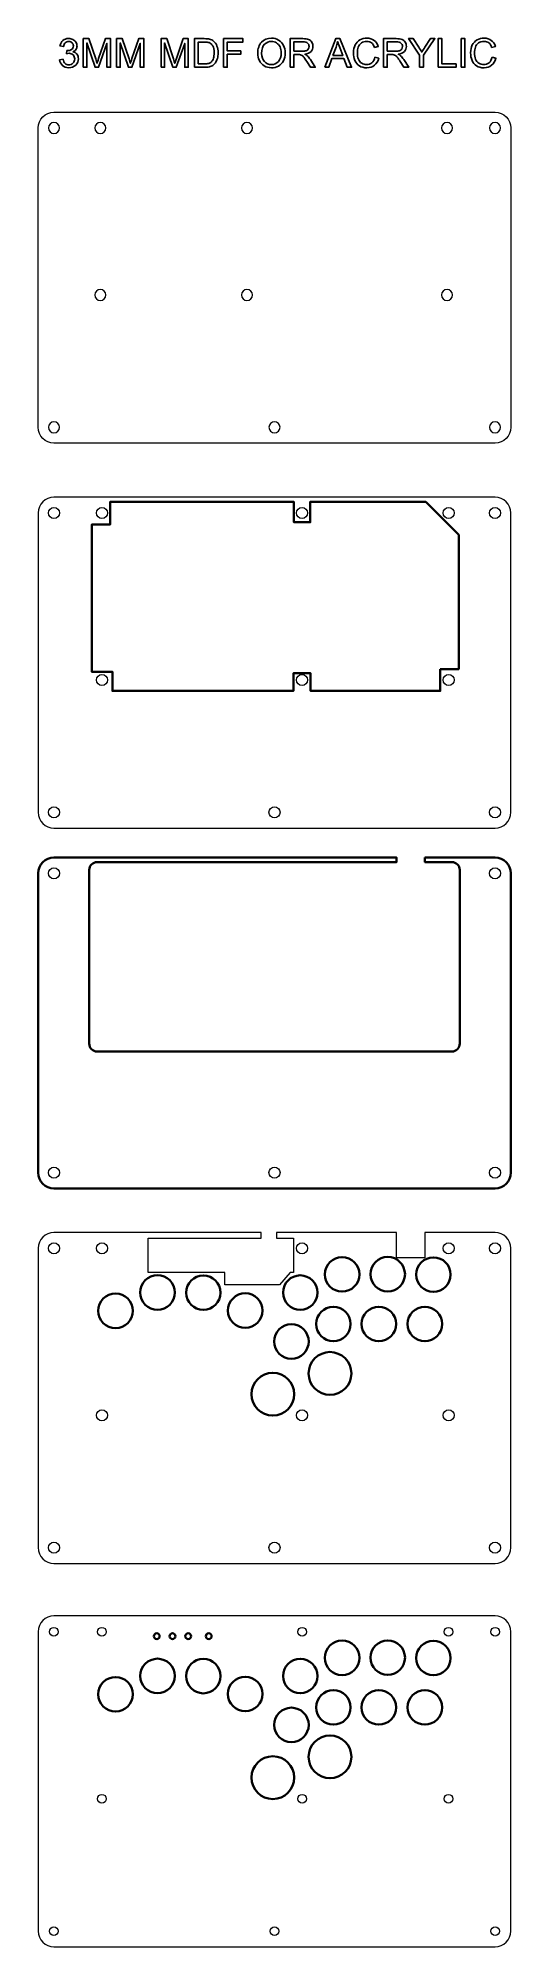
# Model space of a CAD drawing. Header units: millimetres. Extents: x 241 to 541, y -1009 to 202.
import ezdxf

# ---------------------------------------------------------------- set-up
doc = ezdxf.new("R2010")
doc.units = ezdxf.units.MM
doc.header["$MEASUREMENT"] = 0
doc.layers.add('Layer 1', color=7, linetype='Continuous')

msp = doc.modelspace()

# ---------------------------------------------------------------- linework, layer by layer
at = {"layer": 'Layer 1', "color": 250}
for points, knots in [([(254.5215, 188.6838), (254.5215, 188.6838), (256.7567, 188.9886), (256.7567, 188.9886), (257.0149, 187.7186), (257.4467, 186.8042), (258.0606, 186.2454), (258.6744, 185.6866), (259.4279, 185.4072), (260.3212, 185.4072), (261.3795, 185.4072), (262.2727, 185.7713), (262.9924, 186.4994), (263.7121, 187.2275), (264.0719, 188.1292), (264.0719, 189.2045), (264.0719, 190.229), (263.7375, 191.0756), (263.0644, 191.7445), (262.3955, 192.4091), (261.5446, 192.7436), (260.5074, 192.7436), (260.0841, 192.7436), (259.5592, 192.6589), (258.9284, 192.4938), (258.9284, 192.4938), (259.1782, 194.4496), (259.1782, 194.4496), (259.3263, 194.4327), (259.4491, 194.4242), (259.538, 194.4242), (260.4947, 194.4242), (261.3499, 194.674), (262.1161, 195.1693), (262.8781, 195.6646), (263.2591, 196.4266), (263.2591, 197.4553), (263.2591, 198.2723), (262.9797, 198.9496), (262.4251, 199.4873), (261.8706, 200.0249), (261.1551, 200.2916), (260.2788, 200.2916), (259.4068, 200.2916), (258.6829, 200.0164), (258.1029, 199.4661), (257.5229, 198.9158), (257.1504, 198.0903), (256.9853, 196.9896), (256.9853, 196.9896), (254.7501, 197.396), (254.7501, 197.396), (255.0253, 198.8946), (255.6433, 200.0588), (256.6128, 200.8843), (257.578, 201.7098), (258.7845, 202.1204), (260.2238, 202.1204), (261.2144, 202.1204), (262.1288, 201.9087), (262.9628, 201.4812), (263.801, 201.0578), (264.4402, 200.4779), (264.8805, 199.7455), (265.325, 199.0089), (265.5451, 198.23), (265.5451, 197.4045), (265.5451, 196.6213), (265.3334, 195.9101), (264.9143, 195.2666), (264.491, 194.6232), (263.8645, 194.1109), (263.039, 193.7299), (264.1142, 193.4844), (264.9482, 192.9679), (265.5451, 192.1848), (266.1378, 191.4058), (266.4341, 190.4237), (266.4341, 189.2511), (266.4341, 187.6636), (265.8541, 186.3131), (264.6984, 185.2082), (263.5385, 184.1033), (262.0738, 183.553), (260.3042, 183.553), (258.7083, 183.553), (257.3832, 184.0314), (256.3291, 184.9839), (255.2708, 185.9364), (254.6697, 187.1683), (254.5215, 188.6838)], [0, 0, 0, 0, 0.033333333, 0.033333333, 0.033333333, 0.066666667, 0.066666667, 0.066666667, 0.1, 0.1, 0.1, 0.133333333, 0.133333333, 0.133333333, 0.166666667, 0.166666667, 0.166666667, 0.2, 0.2, 0.2, 0.233333333, 0.233333333, 0.233333333, 0.266666667, 0.266666667, 0.266666667, 0.3, 0.3, 0.3, 0.333333333, 0.333333333, 0.333333333, 0.366666667, 0.366666667, 0.366666667, 0.4, 0.4, 0.4, 0.433333333, 0.433333333, 0.433333333, 0.466666667, 0.466666667, 0.466666667, 0.5, 0.5, 0.5, 0.533333333, 0.533333333, 0.533333333, 0.566666667, 0.566666667, 0.566666667, 0.6, 0.6, 0.6, 0.633333333, 0.633333333, 0.633333333, 0.666666667, 0.666666667, 0.666666667, 0.7, 0.7, 0.7, 0.733333333, 0.733333333, 0.733333333, 0.766666667, 0.766666667, 0.766666667, 0.8, 0.8, 0.8, 0.833333333, 0.833333333, 0.833333333, 0.866666667, 0.866666667, 0.866666667, 0.9, 0.9, 0.9, 0.933333333, 0.933333333, 0.933333333, 0.966666667, 0.966666667, 0.966666667, 1, 1, 1, 1]), ([(269.4863, 183.8578), (269.4863, 183.8578), (269.4863, 202.0442), (269.4863, 202.0442), (269.4863, 202.0442), (273.0931, 202.0442), (273.0931, 202.0442), (273.0931, 202.0442), (277.3942, 189.1706), (277.3942, 189.1706), (277.7921, 187.9726), (278.08, 187.0751), (278.262, 186.4782), (278.4694, 187.1386), (278.7954, 188.1123), (279.2357, 189.395), (279.2357, 189.395), (283.6129, 202.0442), (283.6129, 202.0442), (283.6129, 202.0442), (286.8345, 202.0442), (286.8345, 202.0442), (286.8345, 202.0442), (286.8345, 183.8578), (286.8345, 183.8578), (286.8345, 183.8578), (284.5231, 183.8578), (284.5231, 183.8578), (284.5231, 183.8578), (284.5231, 199.0724), (284.5231, 199.0724), (284.5231, 199.0724), (279.2145, 183.8578), (279.2145, 183.8578), (279.2145, 183.8578), (277.047, 183.8578), (277.047, 183.8578), (277.047, 183.8578), (271.7977, 199.3518), (271.7977, 199.3518), (271.7977, 199.3518), (271.7977, 183.8578), (271.7977, 183.8578), (271.7977, 183.8578), (269.4863, 183.8578), (269.4863, 183.8578)], [0, 0, 0, 0, 0.066666667, 0.066666667, 0.066666667, 0.133333333, 0.133333333, 0.133333333, 0.2, 0.2, 0.2, 0.266666667, 0.266666667, 0.266666667, 0.333333333, 0.333333333, 0.333333333, 0.4, 0.4, 0.4, 0.466666667, 0.466666667, 0.466666667, 0.533333333, 0.533333333, 0.533333333, 0.6, 0.6, 0.6, 0.666666667, 0.666666667, 0.666666667, 0.733333333, 0.733333333, 0.733333333, 0.8, 0.8, 0.8, 0.866666667, 0.866666667, 0.866666667, 0.933333333, 0.933333333, 0.933333333, 1, 1, 1, 1]), ([(290.6445, 183.8578), (290.6445, 183.8578), (290.6445, 202.0442), (290.6445, 202.0442), (290.6445, 202.0442), (294.2513, 202.0442), (294.2513, 202.0442), (294.2513, 202.0442), (298.5524, 189.1706), (298.5524, 189.1706), (298.9503, 187.9726), (299.2382, 187.0751), (299.4202, 186.4782), (299.6276, 187.1386), (299.9536, 188.1123), (300.3939, 189.395), (300.3939, 189.395), (304.7711, 202.0442), (304.7711, 202.0442), (304.7711, 202.0442), (307.9927, 202.0442), (307.9927, 202.0442), (307.9927, 202.0442), (307.9927, 183.8578), (307.9927, 183.8578), (307.9927, 183.8578), (305.6813, 183.8578), (305.6813, 183.8578), (305.6813, 183.8578), (305.6813, 199.0724), (305.6813, 199.0724), (305.6813, 199.0724), (300.3727, 183.8578), (300.3727, 183.8578), (300.3727, 183.8578), (298.2052, 183.8578), (298.2052, 183.8578), (298.2052, 183.8578), (292.9559, 199.3518), (292.9559, 199.3518), (292.9559, 199.3518), (292.9559, 183.8578), (292.9559, 183.8578), (292.9559, 183.8578), (290.6445, 183.8578), (290.6445, 183.8578)], [0, 0, 0, 0, 0.066666667, 0.066666667, 0.066666667, 0.133333333, 0.133333333, 0.133333333, 0.2, 0.2, 0.2, 0.266666667, 0.266666667, 0.266666667, 0.333333333, 0.333333333, 0.333333333, 0.4, 0.4, 0.4, 0.466666667, 0.466666667, 0.466666667, 0.533333333, 0.533333333, 0.533333333, 0.6, 0.6, 0.6, 0.666666667, 0.666666667, 0.666666667, 0.733333333, 0.733333333, 0.733333333, 0.8, 0.8, 0.8, 0.866666667, 0.866666667, 0.866666667, 0.933333333, 0.933333333, 0.933333333, 1, 1, 1, 1]), ([(318.8597, 183.8578), (318.8597, 183.8578), (318.8597, 202.0442), (318.8597, 202.0442), (318.8597, 202.0442), (322.4665, 202.0442), (322.4665, 202.0442), (322.4665, 202.0442), (326.7676, 189.1706), (326.7676, 189.1706), (327.1655, 187.9726), (327.4534, 187.0751), (327.6354, 186.4782), (327.8428, 187.1386), (328.1688, 188.1123), (328.6091, 189.395), (328.6091, 189.395), (332.9863, 202.0442), (332.9863, 202.0442), (332.9863, 202.0442), (336.2079, 202.0442), (336.2079, 202.0442), (336.2079, 202.0442), (336.2079, 183.8578), (336.2079, 183.8578), (336.2079, 183.8578), (333.8965, 183.8578), (333.8965, 183.8578), (333.8965, 183.8578), (333.8965, 199.0724), (333.8965, 199.0724), (333.8965, 199.0724), (328.5879, 183.8578), (328.5879, 183.8578), (328.5879, 183.8578), (326.4204, 183.8578), (326.4204, 183.8578), (326.4204, 183.8578), (321.1711, 199.3518), (321.1711, 199.3518), (321.1711, 199.3518), (321.1711, 183.8578), (321.1711, 183.8578), (321.1711, 183.8578), (318.8597, 183.8578), (318.8597, 183.8578)], [0, 0, 0, 0, 0.066666667, 0.066666667, 0.066666667, 0.133333333, 0.133333333, 0.133333333, 0.2, 0.2, 0.2, 0.266666667, 0.266666667, 0.266666667, 0.333333333, 0.333333333, 0.333333333, 0.4, 0.4, 0.4, 0.466666667, 0.466666667, 0.466666667, 0.533333333, 0.533333333, 0.533333333, 0.6, 0.6, 0.6, 0.666666667, 0.666666667, 0.666666667, 0.733333333, 0.733333333, 0.733333333, 0.8, 0.8, 0.8, 0.866666667, 0.866666667, 0.866666667, 0.933333333, 0.933333333, 0.933333333, 1, 1, 1, 1]), ([(340.0687, 183.8578), (340.0687, 183.8578), (340.0687, 202.0442), (340.0687, 202.0442), (340.0687, 202.0442), (346.334, 202.0442), (346.334, 202.0442), (347.748, 202.0442), (348.8275, 201.9595), (349.5725, 201.786), (350.6139, 201.5447), (351.5029, 201.1086), (352.2395, 200.4821), (353.2005, 199.6693), (353.9159, 198.6364), (354.3901, 197.3748), (354.8684, 196.1133), (355.1055, 194.6697), (355.1055, 193.0484), (355.1055, 191.6683), (354.9446, 190.4449), (354.6229, 189.3781), (354.3012, 188.3113), (353.8863, 187.4265), (353.3825, 186.728), (352.8745, 186.0295), (352.3242, 185.4792), (351.7231, 185.0812), (351.1262, 184.6791), (350.4023, 184.3743), (349.5556, 184.1668), (348.7047, 183.9594), (347.731, 183.8578), (346.6304, 183.8578), (346.6304, 183.8578), (340.0687, 183.8578), (340.0687, 183.8578)], [0, 0, 0, 0, 0.083333333, 0.083333333, 0.083333333, 0.166666667, 0.166666667, 0.166666667, 0.25, 0.25, 0.25, 0.333333333, 0.333333333, 0.333333333, 0.416666667, 0.416666667, 0.416666667, 0.5, 0.5, 0.5, 0.583333333, 0.583333333, 0.583333333, 0.666666667, 0.666666667, 0.666666667, 0.75, 0.75, 0.75, 0.833333333, 0.833333333, 0.833333333, 0.916666667, 0.916666667, 0.916666667, 1, 1, 1, 1]), ([(342.4817, 185.9914), (342.4817, 185.9914), (346.3594, 185.9914), (346.3594, 185.9914), (347.5575, 185.9914), (348.4973, 186.1015), (349.1788, 186.3258), (349.8604, 186.5502), (350.4023, 186.8635), (350.8087, 187.2699), (351.3759, 187.8414), (351.8204, 188.6118), (352.1379, 189.577), (352.4554, 190.5422), (352.6163, 191.7106), (352.6163, 193.0865), (352.6163, 194.9915), (352.303, 196.4562), (351.6807, 197.4807), (351.0584, 198.5051), (350.3007, 199.1909), (349.4074, 199.5381), (348.764, 199.7878), (347.7268, 199.9106), (346.2959, 199.9106), (346.2959, 199.9106), (342.4817, 199.9106), (342.4817, 199.9106), (342.4817, 199.9106), (342.4817, 185.9914), (342.4817, 185.9914)], [0, 0, 0, 0, 0.1, 0.1, 0.1, 0.2, 0.2, 0.2, 0.3, 0.3, 0.3, 0.4, 0.4, 0.4, 0.5, 0.5, 0.5, 0.6, 0.6, 0.6, 0.7, 0.7, 0.7, 0.8, 0.8, 0.8, 0.9, 0.9, 0.9, 1, 1, 1, 1]), ([(358.5387, 183.8578), (358.5387, 183.8578), (358.5387, 202.0442), (358.5387, 202.0442), (358.5387, 202.0442), (370.8069, 202.0442), (370.8069, 202.0442), (370.8069, 202.0442), (370.8069, 199.9106), (370.8069, 199.9106), (370.8069, 199.9106), (360.9517, 199.9106), (360.9517, 199.9106), (360.9517, 199.9106), (360.9517, 194.2464), (360.9517, 194.2464), (360.9517, 194.2464), (369.4861, 194.2464), (369.4861, 194.2464), (369.4861, 194.2464), (369.4861, 192.1128), (369.4861, 192.1128), (369.4861, 192.1128), (360.9517, 192.1128), (360.9517, 192.1128), (360.9517, 192.1128), (360.9517, 183.8578), (360.9517, 183.8578), (360.9517, 183.8578), (358.5387, 183.8578), (358.5387, 183.8578)], [0, 0, 0, 0, 0.1, 0.1, 0.1, 0.2, 0.2, 0.2, 0.3, 0.3, 0.3, 0.4, 0.4, 0.4, 0.5, 0.5, 0.5, 0.6, 0.6, 0.6, 0.7, 0.7, 0.7, 0.8, 0.8, 0.8, 0.9, 0.9, 0.9, 1, 1, 1, 1]), ([(380.2473, 192.7097), (380.2473, 195.7238), (381.0601, 198.086), (382.6815, 199.7921), (384.3028, 201.4981), (386.3941, 202.349), (388.9595, 202.349), (390.6401, 202.349), (392.1514, 201.9468), (393.5019, 201.1467), (394.8481, 200.3466), (395.8768, 199.229), (396.5837, 197.7939), (397.2907, 196.3631), (397.6463, 194.7375), (397.6463, 192.9214), (397.6463, 191.0799), (397.2738, 189.4289), (396.5287, 187.9768), (395.7836, 186.5206), (394.7295, 185.4199), (393.3664, 184.6748), (391.999, 183.9255), (390.5258, 183.553), (388.9468, 183.553), (387.2323, 183.553), (385.7041, 183.9679), (384.3536, 184.7934), (383.0074, 185.6189), (381.983, 186.7449), (381.2887, 188.1758), (380.5944, 189.6024), (380.2473, 191.1137), (380.2473, 192.7097)], [0, 0, 0, 0, 0.090909091, 0.090909091, 0.090909091, 0.181818182, 0.181818182, 0.181818182, 0.272727273, 0.272727273, 0.272727273, 0.363636364, 0.363636364, 0.363636364, 0.454545455, 0.454545455, 0.454545455, 0.545454545, 0.545454545, 0.545454545, 0.636363636, 0.636363636, 0.636363636, 0.727272727, 0.727272727, 0.727272727, 0.818181818, 0.818181818, 0.818181818, 0.909090909, 0.909090909, 0.909090909, 1, 1, 1, 1]), ([(382.7365, 192.6674), (382.7365, 190.4787), (383.3249, 188.7558), (384.5018, 187.4985), (385.6787, 186.2412), (387.1561, 185.6104), (388.9341, 185.6104), (390.746, 185.6104), (392.2319, 186.2454), (393.4045, 187.5154), (394.5729, 188.7854), (395.1571, 190.5888), (395.1571, 192.9256), (395.1571, 194.403), (394.9073, 195.6942), (394.4078, 196.7949), (393.9083, 197.8955), (393.1759, 198.7507), (392.2149, 199.356), (391.2497, 199.9614), (390.1702, 200.2662), (388.9722, 200.2662), (387.2704, 200.2662), (385.8057, 199.682), (384.578, 198.5136), (383.3503, 197.3452), (382.7365, 195.3979), (382.7365, 192.6674)], [0, 0, 0, 0, 0.111111111, 0.111111111, 0.111111111, 0.222222222, 0.222222222, 0.222222222, 0.333333333, 0.333333333, 0.333333333, 0.444444444, 0.444444444, 0.444444444, 0.555555556, 0.555555556, 0.555555556, 0.666666667, 0.666666667, 0.666666667, 0.777777778, 0.777777778, 0.777777778, 0.888888889, 0.888888889, 0.888888889, 1, 1, 1, 1]), ([(400.7917, 183.8578), (400.7917, 183.8578), (400.7917, 202.0442), (400.7917, 202.0442), (400.7917, 202.0442), (408.852, 202.0442), (408.852, 202.0442), (410.4733, 202.0442), (411.7052, 201.8791), (412.5477, 201.5531), (413.3901, 201.2272), (414.0632, 200.6514), (414.567, 199.8259), (415.0707, 199.0004), (415.3205, 198.086), (415.3205, 197.087), (415.3205, 195.7958), (414.9014, 194.7078), (414.0674, 193.8231), (413.2335, 192.9383), (411.9465, 192.3795), (410.2024, 192.1382), (410.8416, 191.8334), (411.3242, 191.5286), (411.6544, 191.2323), (412.3572, 190.5888), (413.0218, 189.7802), (413.6441, 188.8108), (413.6441, 188.8108), (416.7895, 183.8578), (416.7895, 183.8578), (416.7895, 183.8578), (413.7838, 183.8578), (413.7838, 183.8578), (413.7838, 183.8578), (411.3793, 187.6424), (411.3793, 187.6424), (410.6808, 188.7388), (410.1008, 189.5728), (409.6478, 190.1528), (409.1906, 190.7327), (408.7842, 191.1349), (408.4244, 191.3677), (408.0688, 191.5963), (407.7005, 191.7572), (407.328, 191.8503), (407.057, 191.9054), (406.6125, 191.935), (405.9902, 191.935), (405.9902, 191.935), (403.2047, 191.935), (403.2047, 191.935), (403.2047, 191.935), (403.2047, 183.8578), (403.2047, 183.8578), (403.2047, 183.8578), (400.7917, 183.8578), (400.7917, 183.8578)], [0, 0, 0, 0, 0.052631579, 0.052631579, 0.052631579, 0.105263158, 0.105263158, 0.105263158, 0.157894737, 0.157894737, 0.157894737, 0.210526316, 0.210526316, 0.210526316, 0.263157895, 0.263157895, 0.263157895, 0.315789474, 0.315789474, 0.315789474, 0.368421053, 0.368421053, 0.368421053, 0.421052632, 0.421052632, 0.421052632, 0.473684211, 0.473684211, 0.473684211, 0.526315789, 0.526315789, 0.526315789, 0.578947368, 0.578947368, 0.578947368, 0.631578947, 0.631578947, 0.631578947, 0.684210526, 0.684210526, 0.684210526, 0.736842105, 0.736842105, 0.736842105, 0.789473684, 0.789473684, 0.789473684, 0.842105263, 0.842105263, 0.842105263, 0.894736842, 0.894736842, 0.894736842, 0.947368421, 0.947368421, 0.947368421, 1, 1, 1, 1]), ([(403.2047, 194.0178), (403.2047, 194.0178), (408.3694, 194.0178), (408.3694, 194.0178), (409.47, 194.0178), (410.3252, 194.1321), (410.9432, 194.3607), (411.5613, 194.5851), (412.0312, 194.9491), (412.3487, 195.4529), (412.6704, 195.9524), (412.8313, 196.4943), (412.8313, 197.0827), (412.8313, 197.9421), (412.5223, 198.6533), (411.9, 199.2079), (411.2777, 199.7624), (410.2955, 200.0376), (408.9536, 200.0376), (408.9536, 200.0376), (403.2047, 200.0376), (403.2047, 200.0376), (403.2047, 200.0376), (403.2047, 194.0178), (403.2047, 194.0178)], [0, 0, 0, 0, 0.125, 0.125, 0.125, 0.25, 0.25, 0.25, 0.375, 0.375, 0.375, 0.5, 0.5, 0.5, 0.625, 0.625, 0.625, 0.75, 0.75, 0.75, 0.875, 0.875, 0.875, 1, 1, 1, 1]), ([(422.7457, 183.8578), (422.7457, 183.8578), (429.7222, 202.0442), (429.7222, 202.0442), (429.7222, 202.0442), (432.3681, 202.0442), (432.3681, 202.0442), (432.3681, 202.0442), (439.7764, 183.8578), (439.7764, 183.8578), (439.7764, 183.8578), (437.0332, 183.8578), (437.0332, 183.8578), (437.0332, 183.8578), (434.9292, 189.3696), (434.9292, 189.3696), (434.9292, 189.3696), (427.2711, 189.3696), (427.2711, 189.3696), (427.2711, 189.3696), (425.2984, 183.8578), (425.2984, 183.8578), (425.2984, 183.8578), (422.7457, 183.8578), (422.7457, 183.8578)], [0, 0, 0, 0, 0.125, 0.125, 0.125, 0.25, 0.25, 0.25, 0.375, 0.375, 0.375, 0.5, 0.5, 0.5, 0.625, 0.625, 0.625, 0.75, 0.75, 0.75, 0.875, 0.875, 0.875, 1, 1, 1, 1]), ([(427.9781, 191.3254), (427.9781, 191.3254), (434.1757, 191.3254), (434.1757, 191.3254), (434.1757, 191.3254), (432.2792, 196.3673), (432.2792, 196.3673), (431.7077, 197.8998), (431.2759, 199.1655), (430.9753, 200.1646), (430.7255, 198.9793), (430.3911, 197.8151), (429.972, 196.6636), (429.972, 196.6636), (427.9781, 191.3254), (427.9781, 191.3254)], [0, 0, 0, 0, 0.2, 0.2, 0.2, 0.4, 0.4, 0.4, 0.6, 0.6, 0.6, 0.8, 0.8, 0.8, 1, 1, 1, 1]), ([(454.6354, 190.2374), (454.6354, 190.2374), (457.0484, 189.6278), (457.0484, 189.6278), (456.5446, 187.6509), (455.6387, 186.148), (454.3306, 185.1109), (453.0225, 184.0737), (451.4223, 183.553), (449.53, 183.553), (447.5742, 183.553), (445.9825, 183.9509), (444.7548, 184.751), (443.5271, 185.5469), (442.5958, 186.7026), (441.9566, 188.2139), (441.3173, 189.7294), (440.9956, 191.3508), (440.9956, 193.0865), (440.9956, 194.9788), (441.3554, 196.6298), (442.0793, 198.0395), (442.8032, 199.4492), (443.8319, 200.5202), (445.1654, 201.2526), (446.4989, 201.9849), (447.9679, 202.349), (449.5681, 202.349), (451.3884, 202.349), (452.9167, 201.8876), (454.1528, 200.9605), (455.3932, 200.0334), (456.2568, 198.7337), (456.7436, 197.0573), (456.7436, 197.0573), (454.3814, 196.4985), (454.3814, 196.4985), (453.9623, 197.8193), (453.3485, 198.7845), (452.5484, 199.3857), (451.7483, 199.991), (450.7407, 200.2916), (449.5258, 200.2916), (448.133, 200.2916), (446.9646, 199.9572), (446.029, 199.2883), (445.0935, 198.6194), (444.4331, 197.7177), (444.0563, 196.5917), (443.6753, 195.4614), (443.4848, 194.2972), (443.4848, 193.0992), (443.4848, 191.554), (443.7092, 190.2036), (444.1579, 189.0521), (444.6066, 187.8964), (445.3051, 187.037), (446.2534, 186.4655), (447.2017, 185.894), (448.2261, 185.6104), (449.331, 185.6104), (450.6772, 185.6104), (451.8118, 185.9999), (452.7431, 186.7746), (453.6744, 187.5535), (454.3052, 188.705), (454.6354, 190.2374)], [0, 0, 0, 0, 0.045454545, 0.045454545, 0.045454545, 0.090909091, 0.090909091, 0.090909091, 0.136363636, 0.136363636, 0.136363636, 0.181818182, 0.181818182, 0.181818182, 0.227272727, 0.227272727, 0.227272727, 0.272727273, 0.272727273, 0.272727273, 0.318181818, 0.318181818, 0.318181818, 0.363636364, 0.363636364, 0.363636364, 0.409090909, 0.409090909, 0.409090909, 0.454545455, 0.454545455, 0.454545455, 0.5, 0.5, 0.5, 0.545454545, 0.545454545, 0.545454545, 0.590909091, 0.590909091, 0.590909091, 0.636363636, 0.636363636, 0.636363636, 0.681818182, 0.681818182, 0.681818182, 0.727272727, 0.727272727, 0.727272727, 0.772727273, 0.772727273, 0.772727273, 0.818181818, 0.818181818, 0.818181818, 0.863636364, 0.863636364, 0.863636364, 0.909090909, 0.909090909, 0.909090909, 0.954545455, 0.954545455, 0.954545455, 1, 1, 1, 1]), ([(460.0752, 183.8578), (460.0752, 183.8578), (460.0752, 202.0442), (460.0752, 202.0442), (460.0752, 202.0442), (468.1355, 202.0442), (468.1355, 202.0442), (469.7568, 202.0442), (470.9887, 201.8791), (471.8312, 201.5531), (472.6736, 201.2272), (473.3467, 200.6514), (473.8505, 199.8259), (474.3542, 199.0004), (474.604, 198.086), (474.604, 197.087), (474.604, 195.7958), (474.1849, 194.7078), (473.3509, 193.8231), (472.517, 192.9383), (471.23, 192.3795), (469.4859, 192.1382), (470.1251, 191.8334), (470.6077, 191.5286), (470.9379, 191.2323), (471.6407, 190.5888), (472.3053, 189.7802), (472.9276, 188.8108), (472.9276, 188.8108), (476.073, 183.8578), (476.073, 183.8578), (476.073, 183.8578), (473.0673, 183.8578), (473.0673, 183.8578), (473.0673, 183.8578), (470.6628, 187.6424), (470.6628, 187.6424), (469.9643, 188.7388), (469.3843, 189.5728), (468.9313, 190.1528), (468.4741, 190.7327), (468.0677, 191.1349), (467.7079, 191.3677), (467.3523, 191.5963), (466.984, 191.7572), (466.6115, 191.8503), (466.3405, 191.9054), (465.896, 191.935), (465.2737, 191.935), (465.2737, 191.935), (462.4882, 191.935), (462.4882, 191.935), (462.4882, 191.935), (462.4882, 183.8578), (462.4882, 183.8578), (462.4882, 183.8578), (460.0752, 183.8578), (460.0752, 183.8578)], [0, 0, 0, 0, 0.052631579, 0.052631579, 0.052631579, 0.105263158, 0.105263158, 0.105263158, 0.157894737, 0.157894737, 0.157894737, 0.210526316, 0.210526316, 0.210526316, 0.263157895, 0.263157895, 0.263157895, 0.315789474, 0.315789474, 0.315789474, 0.368421053, 0.368421053, 0.368421053, 0.421052632, 0.421052632, 0.421052632, 0.473684211, 0.473684211, 0.473684211, 0.526315789, 0.526315789, 0.526315789, 0.578947368, 0.578947368, 0.578947368, 0.631578947, 0.631578947, 0.631578947, 0.684210526, 0.684210526, 0.684210526, 0.736842105, 0.736842105, 0.736842105, 0.789473684, 0.789473684, 0.789473684, 0.842105263, 0.842105263, 0.842105263, 0.894736842, 0.894736842, 0.894736842, 0.947368421, 0.947368421, 0.947368421, 1, 1, 1, 1]), ([(462.4882, 194.0178), (462.4882, 194.0178), (467.6529, 194.0178), (467.6529, 194.0178), (468.7535, 194.0178), (469.6087, 194.1321), (470.2267, 194.3607), (470.8448, 194.5851), (471.3147, 194.9491), (471.6322, 195.4529), (471.9539, 195.9524), (472.1148, 196.4943), (472.1148, 197.0827), (472.1148, 197.9421), (471.8058, 198.6533), (471.1835, 199.2079), (470.5612, 199.7624), (469.579, 200.0376), (468.2371, 200.0376), (468.2371, 200.0376), (462.4882, 200.0376), (462.4882, 200.0376), (462.4882, 200.0376), (462.4882, 194.0178), (462.4882, 194.0178)], [0, 0, 0, 0, 0.125, 0.125, 0.125, 0.25, 0.25, 0.25, 0.375, 0.375, 0.375, 0.5, 0.5, 0.5, 0.625, 0.625, 0.625, 0.75, 0.75, 0.75, 0.875, 0.875, 0.875, 1, 1, 1, 1]), ([(483.0368, 183.8578), (483.0368, 183.8578), (483.0368, 191.5625), (483.0368, 191.5625), (483.0368, 191.5625), (476.0264, 202.0442), (476.0264, 202.0442), (476.0264, 202.0442), (478.922, 202.0442), (478.922, 202.0442), (478.922, 202.0442), (482.5161, 196.5409), (482.5161, 196.5409), (483.1849, 195.5249), (483.8072, 194.5004), (484.3745, 193.4802), (484.9291, 194.4327), (485.6022, 195.4995), (486.3853, 196.6848), (486.3853, 196.6848), (489.9075, 202.0442), (489.9075, 202.0442), (489.9075, 202.0442), (492.7142, 202.0442), (492.7142, 202.0442), (492.7142, 202.0442), (485.4498, 191.5625), (485.4498, 191.5625), (485.4498, 191.5625), (485.4498, 183.8578), (485.4498, 183.8578), (485.4498, 183.8578), (483.0368, 183.8578), (483.0368, 183.8578)], [0, 0, 0, 0, 0.090909091, 0.090909091, 0.090909091, 0.181818182, 0.181818182, 0.181818182, 0.272727273, 0.272727273, 0.272727273, 0.363636364, 0.363636364, 0.363636364, 0.454545455, 0.454545455, 0.454545455, 0.545454545, 0.545454545, 0.545454545, 0.636363636, 0.636363636, 0.636363636, 0.727272727, 0.727272727, 0.727272727, 0.818181818, 0.818181818, 0.818181818, 0.909090909, 0.909090909, 0.909090909, 1, 1, 1, 1]), ([(494.7504, 183.8578), (494.7504, 183.8578), (494.7504, 202.0442), (494.7504, 202.0442), (494.7504, 202.0442), (497.1634, 202.0442), (497.1634, 202.0442), (497.1634, 202.0442), (497.1634, 185.9914), (497.1634, 185.9914), (497.1634, 185.9914), (506.1042, 185.9914), (506.1042, 185.9914), (506.1042, 185.9914), (506.1042, 183.8578), (506.1042, 183.8578), (506.1042, 183.8578), (494.7504, 183.8578), (494.7504, 183.8578)], [0, 0, 0, 0, 0.166666667, 0.166666667, 0.166666667, 0.333333333, 0.333333333, 0.333333333, 0.5, 0.5, 0.5, 0.666666667, 0.666666667, 0.666666667, 0.833333333, 0.833333333, 0.833333333, 1, 1, 1, 1]), ([(509.385, 183.8578), (509.385, 183.8578), (509.385, 202.0442), (509.385, 202.0442), (509.385, 202.0442), (511.798, 202.0442), (511.798, 202.0442), (511.798, 202.0442), (511.798, 183.8578), (511.798, 183.8578), (511.798, 183.8578), (509.385, 183.8578), (509.385, 183.8578)], [0, 0, 0, 0, 0.25, 0.25, 0.25, 0.5, 0.5, 0.5, 0.75, 0.75, 0.75, 1, 1, 1, 1]), ([(528.9896, 190.2374), (528.9896, 190.2374), (531.4026, 189.6278), (531.4026, 189.6278), (530.8988, 187.6509), (529.9929, 186.148), (528.6848, 185.1109), (527.3767, 184.0737), (525.7765, 183.553), (523.8842, 183.553), (521.9284, 183.553), (520.3367, 183.9509), (519.109, 184.751), (517.8813, 185.5469), (516.95, 186.7026), (516.3108, 188.2139), (515.6715, 189.7294), (515.3498, 191.3508), (515.3498, 193.0865), (515.3498, 194.9788), (515.7096, 196.6298), (516.4335, 198.0395), (517.1574, 199.4492), (518.1861, 200.5202), (519.5196, 201.2526), (520.8531, 201.9849), (522.3221, 202.349), (523.9223, 202.349), (525.7426, 202.349), (527.2709, 201.8876), (528.507, 200.9605), (529.7474, 200.0334), (530.611, 198.7337), (531.0978, 197.0573), (531.0978, 197.0573), (528.7356, 196.4985), (528.7356, 196.4985), (528.3165, 197.8193), (527.7027, 198.7845), (526.9026, 199.3857), (526.1025, 199.991), (525.0949, 200.2916), (523.88, 200.2916), (522.4872, 200.2916), (521.3188, 199.9572), (520.3832, 199.2883), (519.4477, 198.6194), (518.7873, 197.7177), (518.4105, 196.5917), (518.0295, 195.4614), (517.839, 194.2972), (517.839, 193.0992), (517.839, 191.554), (518.0634, 190.2036), (518.5121, 189.0521), (518.9608, 187.8964), (519.6593, 187.037), (520.6076, 186.4655), (521.5559, 185.894), (522.5803, 185.6104), (523.6852, 185.6104), (525.0314, 185.6104), (526.166, 185.9999), (527.0973, 186.7746), (528.0286, 187.5535), (528.6594, 188.705), (528.9896, 190.2374)], [0, 0, 0, 0, 0.045454545, 0.045454545, 0.045454545, 0.090909091, 0.090909091, 0.090909091, 0.136363636, 0.136363636, 0.136363636, 0.181818182, 0.181818182, 0.181818182, 0.227272727, 0.227272727, 0.227272727, 0.272727273, 0.272727273, 0.272727273, 0.318181818, 0.318181818, 0.318181818, 0.363636364, 0.363636364, 0.363636364, 0.409090909, 0.409090909, 0.409090909, 0.454545455, 0.454545455, 0.454545455, 0.5, 0.5, 0.5, 0.545454545, 0.545454545, 0.545454545, 0.590909091, 0.590909091, 0.590909091, 0.636363636, 0.636363636, 0.636363636, 0.681818182, 0.681818182, 0.681818182, 0.727272727, 0.727272727, 0.727272727, 0.772727273, 0.772727273, 0.772727273, 0.818181818, 0.818181818, 0.818181818, 0.863636364, 0.863636364, 0.863636364, 0.909090909, 0.909090909, 0.909090909, 0.954545455, 0.954545455, 0.954545455, 1, 1, 1, 1])]:
    msp.add_open_spline(points, degree=3, knots=knots, dxfattribs=at)
at = {"layer": 'Layer 1', "color": 250, "lineweight": 18}
for points, knots in [([(530.8991, 155.3591), (530.8991, 155.3591), (250.899, 155.3591), (250.899, 155.3591), (245.399, 155.3591), (240.899, 150.8592), (240.899, 145.3591), (240.899, 145.3591), (240.899, -44.6408), (240.899, -44.6408), (240.899, -50.1409), (245.399, -54.6409), (250.899, -54.6409), (250.899, -54.6409), (530.8991, -54.6409), (530.8991, -54.6409), (536.3991, -54.6409), (540.899, -50.1409), (540.899, -44.6408), (540.899, -44.6408), (540.899, 145.3591), (540.899, 145.3591), (540.899, 150.8592), (536.3991, 155.3591), (530.8991, 155.3591)], [0, 0, 0, 0, 0.125, 0.125, 0.125, 0.25, 0.25, 0.25, 0.375, 0.375, 0.375, 0.5, 0.5, 0.5, 0.625, 0.625, 0.625, 0.75, 0.75, 0.75, 0.875, 0.875, 0.875, 1, 1, 1, 1]), ([(250.8989, -88.9753), (250.8989, -88.9753), (530.899, -88.9753), (530.899, -88.9753), (536.399, -88.9753), (540.899, -93.4752), (540.899, -98.9753), (540.899, -98.9753), (540.899, -288.9752), (540.899, -288.9752), (540.899, -294.4753), (536.399, -298.9753), (530.899, -298.9753), (530.899, -298.9753), (250.8989, -298.9753), (250.8989, -298.9753), (245.3989, -298.9753), (240.899, -294.4753), (240.899, -288.9752), (240.899, -288.9752), (240.899, -98.9753), (240.899, -98.9753), (240.899, -93.4752), (245.3989, -88.9753), (250.8989, -88.9753)], [0, 0, 0, 0, 0.125, 0.125, 0.125, 0.25, 0.25, 0.25, 0.375, 0.375, 0.375, 0.5, 0.5, 0.5, 0.625, 0.625, 0.625, 0.75, 0.75, 0.75, 0.875, 0.875, 0.875, 1, 1, 1, 1]), ([(486.3902, -571.6963), (486.3902, -571.6963), (486.3902, -555.6963), (486.3902, -555.6963), (486.3902, -555.6963), (530.899, -555.6963), (530.899, -555.6963), (536.399, -555.6963), (540.899, -560.1965), (540.899, -565.6963), (540.899, -565.6963), (540.899, -755.6962), (540.899, -755.6962), (540.899, -761.1963), (536.399, -765.6963), (530.899, -765.6963), (530.899, -765.6963), (250.8989, -765.6963), (250.8989, -765.6963), (245.3989, -765.6963), (240.899, -761.1963), (240.899, -755.6962), (240.899, -755.6962), (240.899, -565.6963), (240.899, -565.6963), (240.899, -560.1962), (245.3989, -555.6963), (250.8989, -555.6963), (250.8989, -555.6963), (382.5041, -555.6963), (382.5041, -555.6963), (382.5041, -555.6963), (382.5041, -559.2043), (382.5041, -559.2043), (382.5041, -559.2043), (310.6261, -559.2043), (310.6261, -559.2043), (310.6261, -559.2043), (310.6261, -581.0043), (310.6261, -581.0043), (310.6261, -581.0043), (359.4414, -581.0043), (359.4414, -581.0043), (359.4414, -581.0043), (359.4414, -588.8978), (359.4414, -588.8978), (359.4414, -588.8978), (394.1018, -588.8978), (394.1018, -588.8978), (394.1018, -588.8978), (400.7403, -581.0043), (400.7403, -581.0043), (400.7403, -581.0043), (402.994, -581.0043), (402.994, -581.0043), (402.994, -581.0043), (402.994, -559.2024), (402.994, -559.2024), (402.994, -559.2024), (392.1762, -559.2024), (392.1762, -559.2024), (392.1762, -559.2024), (392.1762, -555.6963), (392.1762, -555.6963), (392.1762, -555.6963), (468.3902, -555.6963), (468.3902, -555.6963), (468.3902, -555.6963), (468.3902, -571.6963), (468.3902, -571.6963), (468.3902, -571.6963), (486.3902, -571.6963), (486.3902, -571.6963)], [0, 0, 0, 0, 0.041666667, 0.041666667, 0.041666667, 0.083333333, 0.083333333, 0.083333333, 0.125, 0.125, 0.125, 0.166666667, 0.166666667, 0.166666667, 0.208333333, 0.208333333, 0.208333333, 0.25, 0.25, 0.25, 0.291666667, 0.291666667, 0.291666667, 0.333333333, 0.333333333, 0.333333333, 0.375, 0.375, 0.375, 0.416666667, 0.416666667, 0.416666667, 0.458333333, 0.458333333, 0.458333333, 0.5, 0.5, 0.5, 0.541666667, 0.541666667, 0.541666667, 0.583333333, 0.583333333, 0.583333333, 0.625, 0.625, 0.625, 0.666666667, 0.666666667, 0.666666667, 0.708333333, 0.708333333, 0.708333333, 0.75, 0.75, 0.75, 0.791666667, 0.791666667, 0.791666667, 0.833333333, 0.833333333, 0.833333333, 0.875, 0.875, 0.875, 0.916666667, 0.916666667, 0.916666667, 0.958333333, 0.958333333, 0.958333333, 1, 1, 1, 1]), ([(250.8989, -799.048), (250.8989, -799.048), (530.899, -799.048), (530.899, -799.048), (536.399, -799.048), (540.899, -803.5479), (540.899, -809.048), (540.899, -809.048), (540.899, -999.0479), (540.899, -999.0479), (540.899, -1004.548), (536.399, -1009.048), (530.899, -1009.048), (530.899, -1009.048), (250.8989, -1009.048), (250.8989, -1009.048), (245.3989, -1009.048), (240.899, -1004.548), (240.899, -999.0479), (240.899, -999.0479), (240.899, -809.048), (240.899, -809.048), (240.899, -803.5479), (245.3989, -799.048), (250.8989, -799.048)], [0, 0, 0, 0, 0.125, 0.125, 0.125, 0.25, 0.25, 0.25, 0.375, 0.375, 0.375, 0.5, 0.5, 0.5, 0.625, 0.625, 0.625, 0.75, 0.75, 0.75, 0.875, 0.875, 0.875, 1, 1, 1, 1])]:
    msp.add_open_spline(points, degree=3, knots=knots, dxfattribs=at)
at = {"layer": 'Layer 1', "lineweight": 9}
for points in [[(247.4001, 145.3591), (247.4001, 147.2921), (248.9671, 148.8591), (250.9001, 148.8591), (252.8331, 148.8591), (254.4001, 147.2921), (254.4001, 145.3591), (254.4001, 143.4261), (252.8331, 141.8591), (250.9001, 141.8591), (248.9671, 141.8591), (247.4001, 143.4261), (247.4001, 145.3591)], [(276.8991, 145.3591), (276.8991, 147.2921), (278.4661, 148.8591), (280.3991, 148.8591), (282.3321, 148.8591), (283.8991, 147.2921), (283.8991, 145.3591), (283.8991, 143.4261), (282.3321, 141.8591), (280.3991, 141.8591), (278.4661, 141.8591), (276.8991, 143.4261), (276.8991, 145.3591)], [(369.8991, 145.3591), (369.8991, 147.2921), (371.4661, 148.8591), (373.3991, 148.8591), (375.3321, 148.8591), (376.8991, 147.2921), (376.8991, 145.3591), (376.8991, 143.4261), (375.3321, 141.8591), (373.3991, 141.8591), (371.4661, 141.8591), (369.8991, 143.4261), (369.8991, 145.3591)], [(496.8991, 145.3552), (496.8991, 147.2882), (498.4661, 148.8552), (500.3991, 148.8552), (502.3321, 148.8552), (503.8991, 147.2882), (503.8991, 145.3552), (503.8991, 143.4222), (502.3321, 141.8552), (500.3991, 141.8552), (498.4661, 141.8552), (496.8991, 143.4222), (496.8991, 145.3552)], [(527.3981, 145.3552), (527.3981, 147.2882), (528.9651, 148.8552), (530.8981, 148.8552), (532.8311, 148.8552), (534.3981, 147.2882), (534.3981, 145.3552), (534.3981, 143.4222), (532.8311, 141.8552), (530.8981, 141.8552), (528.9651, 141.8552), (527.3981, 143.4222), (527.3981, 145.3552)], [(276.8991, 39.3552), (276.8991, 41.2882), (278.4661, 42.8552), (280.3991, 42.8552), (282.3321, 42.8552), (283.8991, 41.2882), (283.8991, 39.3552), (283.8991, 37.4222), (282.3321, 35.8552), (280.3991, 35.8552), (278.4661, 35.8552), (276.8991, 37.4222), (276.8991, 39.3552)], [(369.8991, 39.3591), (369.8991, 41.2921), (371.4661, 42.8591), (373.3991, 42.8591), (375.3321, 42.8591), (376.8991, 41.2921), (376.8991, 39.3591), (376.8991, 37.4261), (375.3321, 35.8591), (373.3991, 35.8591), (371.4661, 35.8591), (369.8991, 37.4261), (369.8991, 39.3591)], [(496.8991, 39.3591), (496.8991, 41.2921), (498.4661, 42.8591), (500.3991, 42.8591), (502.3321, 42.8591), (503.8991, 41.2921), (503.8991, 39.3591), (503.8991, 37.4261), (502.3321, 35.8591), (500.3991, 35.8591), (498.4661, 35.8591), (496.8991, 37.4261), (496.8991, 39.3591)], [(247.4, -44.6417), (247.4, -42.7087), (248.967, -41.1417), (250.9, -41.1417), (252.833, -41.1417), (254.4, -42.7087), (254.4, -44.6417), (254.4, -46.5747), (252.833, -48.1417), (250.9, -48.1417), (248.967, -48.1417), (247.4, -46.5747), (247.4, -44.6417)], [(387.3991, -44.6417), (387.3991, -42.7087), (388.9661, -41.1417), (390.8991, -41.1417), (392.8321, -41.1417), (394.3991, -42.7087), (394.3991, -44.6417), (394.3991, -46.5747), (392.8321, -48.1417), (390.8991, -48.1417), (388.9661, -48.1417), (387.3991, -46.5747), (387.3991, -44.6417)], [(527.398, -44.6417), (527.398, -42.7087), (528.965, -41.1417), (530.898, -41.1417), (532.831, -41.1417), (534.398, -42.7087), (534.398, -44.6417), (534.398, -46.5747), (532.831, -48.1417), (530.898, -48.1417), (528.965, -48.1417), (527.398, -46.5747), (527.398, -44.6417)], [(254.3999, -98.9792), (254.3999, -97.0462), (252.8329, -95.4792), (250.8999, -95.4792), (248.9669, -95.4792), (247.3999, -97.0462), (247.3999, -98.9792), (247.3999, -100.9122), (248.9669, -102.4792), (250.8999, -102.4792), (252.8329, -102.4792), (254.3999, -100.9122), (254.3999, -98.9792)], [(284.8989, -98.9792), (284.8989, -97.0462), (283.3319, -95.4792), (281.3989, -95.4792), (279.4659, -95.4792), (277.8989, -97.0462), (277.8989, -98.9792), (277.8989, -100.9122), (279.4659, -102.4792), (281.3989, -102.4792), (283.3319, -102.4792), (284.8989, -100.9122), (284.8989, -98.9792)], [(411.8989, -98.9753), (411.8989, -97.0423), (410.3319, -95.4753), (408.3989, -95.4753), (406.4659, -95.4753), (404.8989, -97.0423), (404.8989, -98.9753), (404.8989, -100.9083), (406.4659, -102.4753), (408.3989, -102.4753), (410.3319, -102.4753), (411.8989, -100.9083), (411.8989, -98.9753)], [(504.8989, -98.9753), (504.8989, -97.0423), (503.3319, -95.4753), (501.3989, -95.4753), (499.4659, -95.4753), (497.8989, -97.0423), (497.8989, -98.9753), (497.8989, -100.9083), (499.4659, -102.4753), (501.3989, -102.4753), (503.3319, -102.4753), (504.8989, -100.9083), (504.8989, -98.9753)], [(534.3979, -98.9753), (534.3979, -97.0423), (532.8309, -95.4753), (530.8979, -95.4753), (528.9649, -95.4753), (527.3979, -97.0423), (527.3979, -98.9753), (527.3979, -100.9083), (528.9649, -102.4753), (530.8979, -102.4753), (532.8309, -102.4753), (534.3979, -100.9083), (534.3979, -98.9753)], [(284.8989, -204.9753), (284.8989, -203.0423), (283.3319, -201.4753), (281.3989, -201.4753), (279.4659, -201.4753), (277.8989, -203.0423), (277.8989, -204.9753), (277.8989, -206.9083), (279.4659, -208.4753), (281.3989, -208.4753), (283.3319, -208.4753), (284.8989, -206.9083), (284.8989, -204.9753)], [(411.8989, -204.9753), (411.8989, -203.0423), (410.3319, -201.4753), (408.3989, -201.4753), (406.4659, -201.4753), (404.8989, -203.0423), (404.8989, -204.9753), (404.8989, -206.9083), (406.4659, -208.4753), (408.3989, -208.4753), (410.3319, -208.4753), (411.8989, -206.9083), (411.8989, -204.9753)], [(504.8989, -204.9792), (504.8989, -203.0462), (503.3319, -201.4792), (501.3989, -201.4792), (499.4659, -201.4792), (497.8989, -203.0462), (497.8989, -204.9792), (497.8989, -206.9122), (499.4659, -208.4792), (501.3989, -208.4792), (503.3319, -208.4792), (504.8989, -206.9122), (504.8989, -204.9792)], [(254.4, -288.9761), (254.4, -287.0431), (252.833, -285.4761), (250.9, -285.4761), (248.967, -285.4761), (247.4, -287.0431), (247.4, -288.9761), (247.4, -290.9091), (248.967, -292.4761), (250.9, -292.4761), (252.833, -292.4761), (254.4, -290.9091), (254.4, -288.9761)], [(394.3989, -288.9761), (394.3989, -287.0431), (392.8319, -285.4761), (390.8989, -285.4761), (388.9659, -285.4761), (387.3989, -287.0431), (387.3989, -288.9761), (387.3989, -290.9091), (388.9659, -292.4761), (390.8989, -292.4761), (392.8319, -292.4761), (394.3989, -290.9091), (394.3989, -288.9761)], [(534.398, -288.9761), (534.398, -287.0431), (532.831, -285.4761), (530.898, -285.4761), (528.965, -285.4761), (527.398, -287.0431), (527.398, -288.9761), (527.398, -290.9091), (528.965, -292.4761), (530.898, -292.4761), (532.831, -292.4761), (534.398, -290.9091), (534.398, -288.9761)], [(254.3999, -327.6924), (254.3999, -325.7594), (252.8329, -324.1924), (250.8999, -324.1924), (248.9669, -324.1924), (247.3999, -325.7594), (247.3999, -327.6924), (247.3999, -329.6254), (248.9669, -331.1924), (250.8999, -331.1924), (252.8329, -331.1924), (254.3999, -329.6254), (254.3999, -327.6924)], [(534.3979, -327.6885), (534.3979, -325.7555), (532.8309, -324.1885), (530.8979, -324.1885), (528.9649, -324.1885), (527.3979, -325.7555), (527.3979, -327.6885), (527.3979, -329.6215), (528.9649, -331.1885), (530.8979, -331.1885), (532.8309, -331.1885), (534.3979, -329.6215), (534.3979, -327.6885)], [(254.4, -517.6893), (254.4, -515.7563), (252.833, -514.1893), (250.9, -514.1893), (248.967, -514.1893), (247.4, -515.7563), (247.4, -517.6893), (247.4, -519.6223), (248.967, -521.1893), (250.9, -521.1893), (252.833, -521.1893), (254.4, -519.6223), (254.4, -517.6893)], [(394.3989, -517.6893), (394.3989, -515.7563), (392.8319, -514.1893), (390.8989, -514.1893), (388.9659, -514.1893), (387.3989, -515.7563), (387.3989, -517.6893), (387.3989, -519.6223), (388.9659, -521.1893), (390.8989, -521.1893), (392.8319, -521.1893), (394.3989, -519.6223), (394.3989, -517.6893)], [(534.398, -517.6893), (534.398, -515.7563), (532.831, -514.1893), (530.898, -514.1893), (528.965, -514.1893), (527.398, -515.7563), (527.398, -517.6893), (527.398, -519.6223), (528.965, -521.1893), (530.898, -521.1893), (532.831, -521.1893), (534.398, -519.6223), (534.398, -517.6893)], [(254.3999, -565.7002), (254.3999, -563.7672), (252.8329, -562.2002), (250.8999, -562.2002), (248.9669, -562.2002), (247.3999, -563.7672), (247.3999, -565.7002), (247.3999, -567.6332), (248.9669, -569.2002), (250.8999, -569.2002), (252.8329, -569.2002), (254.3999, -567.6332), (254.3999, -565.7002)], [(284.8989, -565.7002), (284.8989, -563.7672), (283.3319, -562.2002), (281.3989, -562.2002), (279.4659, -562.2002), (277.8989, -563.7672), (277.8989, -565.7002), (277.8989, -567.6332), (279.4659, -569.2002), (281.3989, -569.2002), (283.3319, -569.2002), (284.8989, -567.6332), (284.8989, -565.7002)], [(411.8989, -565.6963), (411.8989, -563.7633), (410.3319, -562.1963), (408.3989, -562.1963), (406.4659, -562.1963), (404.8989, -563.7633), (404.8989, -565.6963), (404.8989, -567.6293), (406.4659, -569.1963), (408.3989, -569.1963), (410.3319, -569.1963), (411.8989, -567.6293), (411.8989, -565.6963)], [(504.8989, -565.6963), (504.8989, -563.7633), (503.3319, -562.1963), (501.3989, -562.1963), (499.4659, -562.1963), (497.8989, -563.7633), (497.8989, -565.6963), (497.8989, -567.6293), (499.4659, -569.1963), (501.3989, -569.1963), (503.3319, -569.1963), (504.8989, -567.6293), (504.8989, -565.6963)], [(534.3979, -565.6963), (534.3979, -563.7633), (532.8309, -562.1963), (530.8979, -562.1963), (528.9649, -562.1963), (527.3979, -563.7633), (527.3979, -565.6963), (527.3979, -567.6293), (528.9649, -569.1963), (530.8979, -569.1963), (532.8309, -569.1963), (534.3979, -567.6293), (534.3979, -565.6963)], [(284.8989, -671.6963), (284.8989, -669.7633), (283.3319, -668.1963), (281.3989, -668.1963), (279.4659, -668.1963), (277.8989, -669.7633), (277.8989, -671.6963), (277.8989, -673.6293), (279.4659, -675.1963), (281.3989, -675.1963), (283.3319, -675.1963), (284.8989, -673.6293), (284.8989, -671.6963)], [(411.8989, -671.6963), (411.8989, -669.7633), (410.3319, -668.1963), (408.3989, -668.1963), (406.4659, -668.1963), (404.8989, -669.7633), (404.8989, -671.6963), (404.8989, -673.6293), (406.4659, -675.1963), (408.3989, -675.1963), (410.3319, -675.1963), (411.8989, -673.6293), (411.8989, -671.6963)], [(504.8989, -671.7002), (504.8989, -669.7672), (503.3319, -668.2002), (501.3989, -668.2002), (499.4659, -668.2002), (497.8989, -669.7672), (497.8989, -671.7002), (497.8989, -673.6332), (499.4659, -675.2002), (501.3989, -675.2002), (503.3319, -675.2002), (504.8989, -673.6332), (504.8989, -671.7002)], [(254.4, -755.6971), (254.4, -753.7641), (252.833, -752.1971), (250.9, -752.1971), (248.967, -752.1971), (247.4, -753.7641), (247.4, -755.6971), (247.4, -757.6301), (248.967, -759.1971), (250.9, -759.1971), (252.833, -759.1971), (254.4, -757.6301), (254.4, -755.6971)], [(394.3989, -755.6971), (394.3989, -753.7641), (392.8319, -752.1971), (390.8989, -752.1971), (388.9659, -752.1971), (387.3989, -753.7641), (387.3989, -755.6971), (387.3989, -757.6301), (388.9659, -759.1971), (390.8989, -759.1971), (392.8319, -759.1971), (394.3989, -757.6301), (394.3989, -755.6971)], [(534.398, -755.6971), (534.398, -753.7641), (532.831, -752.1971), (530.898, -752.1971), (528.965, -752.1971), (527.398, -753.7641), (527.398, -755.6971), (527.398, -757.6301), (528.965, -759.1971), (530.898, -759.1971), (532.831, -759.1971), (534.398, -757.6301), (534.398, -755.6971)], [(253.6499, -809.0519), (253.6499, -807.5331), (252.4187, -806.3019), (250.8999, -806.3019), (249.3811, -806.3019), (248.1499, -807.5331), (248.1499, -809.0519), (248.1499, -810.5707), (249.3811, -811.8019), (250.8999, -811.8019), (252.4187, -811.8019), (253.6499, -810.5707), (253.6499, -809.0519)], [(284.1489, -809.0519), (284.1489, -807.5331), (282.9177, -806.3019), (281.3989, -806.3019), (279.8801, -806.3019), (278.6489, -807.5331), (278.6489, -809.0519), (278.6489, -810.5707), (279.8801, -811.8019), (281.3989, -811.8019), (282.9177, -811.8019), (284.1489, -810.5707), (284.1489, -809.0519)], [(411.1489, -809.048), (411.1489, -807.5292), (409.9177, -806.298), (408.3989, -806.298), (406.8801, -806.298), (405.6489, -807.5292), (405.6489, -809.048), (405.6489, -810.5668), (406.8801, -811.798), (408.3989, -811.798), (409.9177, -811.798), (411.1489, -810.5668), (411.1489, -809.048)], [(504.1489, -809.048), (504.1489, -807.5292), (502.9177, -806.298), (501.3989, -806.298), (499.8801, -806.298), (498.6489, -807.5292), (498.6489, -809.048), (498.6489, -810.5668), (499.8801, -811.798), (501.3989, -811.798), (502.9177, -811.798), (504.1489, -810.5668), (504.1489, -809.048)], [(533.6479, -809.048), (533.6479, -807.5292), (532.4167, -806.298), (530.8979, -806.298), (529.3791, -806.298), (528.1479, -807.5292), (528.1479, -809.048), (528.1479, -810.5668), (529.3791, -811.798), (530.8979, -811.798), (532.4167, -811.798), (533.6479, -810.5668), (533.6479, -809.048)], [(284.1489, -915.048), (284.1489, -913.5292), (282.9177, -912.298), (281.3989, -912.298), (279.8801, -912.298), (278.6489, -913.5292), (278.6489, -915.048), (278.6489, -916.5668), (279.8801, -917.798), (281.3989, -917.798), (282.9177, -917.798), (284.1489, -916.5668), (284.1489, -915.048)], [(411.1489, -915.048), (411.1489, -913.5292), (409.9177, -912.298), (408.3989, -912.298), (406.8801, -912.298), (405.6489, -913.5292), (405.6489, -915.048), (405.6489, -916.5668), (406.8801, -917.798), (408.3989, -917.798), (409.9177, -917.798), (411.1489, -916.5668), (411.1489, -915.048)], [(504.1489, -915.0519), (504.1489, -913.5331), (502.9177, -912.3019), (501.3989, -912.3019), (499.8801, -912.3019), (498.6489, -913.5331), (498.6489, -915.0519), (498.6489, -916.5707), (499.8801, -917.8019), (501.3989, -917.8019), (502.9177, -917.8019), (504.1489, -916.5707), (504.1489, -915.0519)], [(253.65, -999.0488), (253.65, -997.53), (252.4188, -996.2988), (250.9, -996.2988), (249.3812, -996.2988), (248.15, -997.53), (248.15, -999.0488), (248.15, -1000.5676), (249.3812, -1001.7988), (250.9, -1001.7988), (252.4188, -1001.7988), (253.65, -1000.5676), (253.65, -999.0488)], [(393.6489, -999.0488), (393.6489, -997.53), (392.4177, -996.2988), (390.8989, -996.2988), (389.3801, -996.2988), (388.1489, -997.53), (388.1489, -999.0488), (388.1489, -1000.5676), (389.3801, -1001.7988), (390.8989, -1001.7988), (392.4177, -1001.7988), (393.6489, -1000.5676), (393.6489, -999.0488)], [(533.648, -999.0488), (533.648, -997.53), (532.4168, -996.2988), (530.898, -996.2988), (529.3792, -996.2988), (528.148, -997.53), (528.148, -999.0488), (528.148, -1000.5676), (529.3792, -1001.7988), (530.898, -1001.7988), (532.4168, -1001.7988), (533.648, -1000.5676), (533.648, -999.0488)]]:
    msp.add_open_spline(points, degree=3, knots=[0, 0, 0, 0, 0.25, 0.25, 0.25, 0.5, 0.5, 0.5, 0.75, 0.75, 0.75, 1, 1, 1, 1], dxfattribs=at)
at = {"layer": 'Layer 1', "color": 250, "lineweight": 35}
for points, knots in [([(496.0786, -198.063), (496.0786, -198.063), (507.8339, -198.063), (507.8339, -198.063), (507.8339, -198.063), (507.8339, -164.7172), (507.8339, -164.7172), (507.8339, -164.7172), (507.8339, -112.9433), (507.8339, -112.9433), (507.8339, -112.9433), (486.8658, -91.9752), (486.8658, -91.9752), (486.8658, -91.9752), (413.5123, -91.9752), (413.5123, -91.9752), (413.5123, -91.9752), (413.5486, -104.9334), (413.5486, -104.9334), (413.5486, -104.9334), (403.195, -104.9334), (403.195, -104.9334), (403.195, -104.9334), (403.195, -91.9752), (403.195, -91.9752), (403.195, -91.9752), (286.5875, -91.9752), (286.5875, -91.9752), (286.5875, -91.9752), (286.5875, -106.3248), (286.5875, -106.3248), (286.5875, -106.3248), (274.9033, -106.3248), (274.9033, -106.3248), (274.9033, -106.3248), (274.9033, -199.7952), (274.9033, -199.7952), (274.9033, -199.7952), (288.0633, -199.7952), (288.0633, -199.7952), (288.0633, -199.7952), (288.0633, -211.8885), (288.0633, -211.8885), (288.0633, -211.8885), (357.917, -211.8885), (357.917, -211.8885), (357.917, -211.8885), (402.9549, -211.8885), (402.9549, -211.8885), (402.9549, -211.8885), (402.9549, -200.7293), (402.9549, -200.7293), (402.9549, -200.7293), (413.7892, -200.7704), (413.7892, -200.7704), (413.7892, -200.7704), (413.7892, -211.8885), (413.7892, -211.8885), (413.7892, -211.8885), (496.0786, -211.8885), (496.0786, -211.8885), (496.0786, -211.8885), (496.0786, -198.063), (496.0786, -198.063)], [0, 0, 0, 0, 0.047619048, 0.047619048, 0.047619048, 0.095238095, 0.095238095, 0.095238095, 0.142857143, 0.142857143, 0.142857143, 0.19047619, 0.19047619, 0.19047619, 0.238095238, 0.238095238, 0.238095238, 0.285714286, 0.285714286, 0.285714286, 0.333333333, 0.333333333, 0.333333333, 0.380952381, 0.380952381, 0.380952381, 0.428571429, 0.428571429, 0.428571429, 0.476190476, 0.476190476, 0.476190476, 0.523809524, 0.523809524, 0.523809524, 0.571428571, 0.571428571, 0.571428571, 0.619047619, 0.619047619, 0.619047619, 0.666666667, 0.666666667, 0.666666667, 0.714285714, 0.714285714, 0.714285714, 0.761904762, 0.761904762, 0.761904762, 0.80952381, 0.80952381, 0.80952381, 0.857142857, 0.857142857, 0.857142857, 0.904761905, 0.904761905, 0.904761905, 0.952380952, 0.952380952, 0.952380952, 1, 1, 1, 1]), ([(486.3913, -317.6885), (486.3913, -317.6885), (486.3913, -320.5923), (486.3913, -320.5923), (491.8777, -320.5923), (497.6371, -320.5923), (503.5001, -320.5923), (504.8262, -320.5923), (506.098, -321.1192), (507.0356, -322.0568), (507.9732, -322.9944), (508.5001, -324.2662), (508.5001, -325.5923), (508.5001, -325.5923), (508.5001, -435.7923), (508.5001, -435.7923), (508.5001, -437.1184), (507.9732, -438.3902), (507.0356, -439.3278), (506.098, -440.2654), (504.8262, -440.7923), (503.5001, -440.7923), (503.5001, -440.7923), (278.2978, -440.7923), (278.2978, -440.7923), (275.5364, -440.7923), (273.2978, -438.5537), (273.2978, -435.7923), (273.2978, -435.7923), (273.2978, -325.5923), (273.2978, -325.5923), (273.2978, -324.2662), (273.8247, -322.9944), (274.7623, -322.0568), (275.6999, -321.1192), (276.9717, -320.5923), (278.2978, -320.5923), (345.1275, -320.5923), (410.5505, -320.5923), (468.3913, -320.5923), (468.3913, -320.5923), (468.3913, -317.6885), (468.3913, -317.6885), (468.3913, -317.6885), (250.8989, -317.6885), (250.8989, -317.6885), (245.3989, -317.6885), (240.899, -322.1884), (240.899, -327.6885), (240.899, -327.6885), (240.899, -517.6884), (240.899, -517.6884), (240.899, -523.1885), (245.3989, -527.6885), (250.8989, -527.6885), (250.8989, -527.6885), (530.899, -527.6885), (530.899, -527.6885), (536.399, -527.6885), (540.899, -523.1885), (540.899, -517.6884), (540.899, -517.6884), (540.899, -327.6885), (540.899, -327.6885), (540.899, -322.1885), (536.399, -317.6885), (530.899, -317.6885), (530.899, -317.6885), (486.3913, -317.6885), (486.3913, -317.6885)], [0, 0, 0, 0, 0.043478261, 0.043478261, 0.043478261, 0.086956522, 0.086956522, 0.086956522, 0.130434783, 0.130434783, 0.130434783, 0.173913043, 0.173913043, 0.173913043, 0.217391304, 0.217391304, 0.217391304, 0.260869565, 0.260869565, 0.260869565, 0.304347826, 0.304347826, 0.304347826, 0.347826087, 0.347826087, 0.347826087, 0.391304348, 0.391304348, 0.391304348, 0.434782609, 0.434782609, 0.434782609, 0.47826087, 0.47826087, 0.47826087, 0.52173913, 0.52173913, 0.52173913, 0.565217391, 0.565217391, 0.565217391, 0.608695652, 0.608695652, 0.608695652, 0.652173913, 0.652173913, 0.652173913, 0.695652174, 0.695652174, 0.695652174, 0.739130435, 0.739130435, 0.739130435, 0.782608696, 0.782608696, 0.782608696, 0.826086957, 0.826086957, 0.826086957, 0.869565217, 0.869565217, 0.869565217, 0.913043478, 0.913043478, 0.913043478, 0.956521739, 0.956521739, 0.956521739, 1, 1, 1, 1])]:
    msp.add_open_spline(points, degree=3, knots=knots, dxfattribs=at)
at = {"layer": 'Layer 1', "lineweight": 35}
for points in [[(444.769, -582.2763), (444.769, -576.2288), (439.8665, -571.3263), (433.819, -571.3263), (427.7715, -571.3263), (422.869, -576.2288), (422.869, -582.2763), (422.869, -588.3238), (427.7714, -593.2263), (433.819, -593.2263), (439.8665, -593.2263), (444.769, -588.3239), (444.769, -582.2763)], [(473.739, -582.1563), (473.739, -576.1088), (468.8365, -571.2063), (462.789, -571.2063), (456.7415, -571.2063), (451.839, -576.1088), (451.839, -582.1563), (451.839, -588.2038), (456.7414, -593.1063), (462.789, -593.1063), (468.8365, -593.1063), (473.739, -588.2039), (473.739, -582.1563)], [(502.709, -582.3963), (502.709, -576.3488), (497.8065, -571.4463), (491.759, -571.4463), (485.7115, -571.4463), (480.809, -576.3488), (480.809, -582.3963), (480.809, -588.4438), (485.7114, -593.3463), (491.759, -593.3463), (497.8065, -593.3463), (502.709, -588.4439), (502.709, -582.3963)], [(327.574, -593.7463), (327.574, -587.6988), (322.6715, -582.7963), (316.624, -582.7963), (310.5765, -582.7963), (305.674, -587.6988), (305.674, -593.7463), (305.674, -599.7938), (310.5764, -604.6963), (316.624, -604.6963), (322.6715, -604.6963), (327.574, -599.7939), (327.574, -593.7463)], [(356.669, -593.8663), (356.669, -587.8188), (351.7665, -582.9163), (345.719, -582.9163), (339.6715, -582.9163), (334.769, -587.8188), (334.769, -593.8663), (334.769, -599.9138), (339.6714, -604.8163), (345.719, -604.8163), (351.7665, -604.8163), (356.669, -599.9139), (356.669, -593.8663)], [(418.209, -593.8063), (418.209, -587.7588), (413.3065, -582.8563), (407.259, -582.8563), (401.2115, -582.8563), (396.309, -587.7588), (396.309, -593.8063), (396.309, -599.8538), (401.2114, -604.7563), (407.259, -604.7563), (413.3065, -604.7563), (418.209, -599.8539), (418.209, -593.8063)], [(300.949, -605.3962), (300.949, -599.3487), (296.0465, -594.4462), (289.999, -594.4462), (283.9515, -594.4462), (279.049, -599.3487), (279.049, -605.3962), (279.049, -611.4437), (283.9514, -616.3462), (289.999, -616.3462), (296.0465, -616.3462), (300.949, -611.4438), (300.949, -605.3962)], [(383.269, -605.2163), (383.269, -599.1688), (378.3665, -594.2663), (372.319, -594.2663), (366.2715, -594.2663), (361.369, -599.1688), (361.369, -605.2163), (361.369, -611.2638), (366.2714, -616.1663), (372.319, -616.1663), (378.3665, -616.1663), (383.269, -611.2639), (383.269, -605.2163)], [(439.209, -613.7363), (439.209, -607.6888), (434.3065, -602.7863), (428.259, -602.7863), (422.2115, -602.7863), (417.309, -607.6888), (417.309, -613.7363), (417.309, -619.7838), (422.2114, -624.6863), (428.259, -624.6863), (434.3065, -624.6863), (439.209, -619.7839), (439.209, -613.7363)], [(468.059, -613.7363), (468.059, -607.6888), (463.1565, -602.7863), (457.109, -602.7863), (451.0615, -602.7863), (446.159, -607.6888), (446.159, -613.7363), (446.159, -619.7838), (451.0614, -624.6863), (457.109, -624.6863), (463.1565, -624.6863), (468.059, -619.7839), (468.059, -613.7363)], [(497.269, -613.7363), (497.269, -607.6888), (492.3665, -602.7863), (486.319, -602.7863), (480.2715, -602.7863), (475.369, -607.6888), (475.369, -613.7363), (475.369, -619.7838), (480.2714, -624.6863), (486.319, -624.6863), (492.3665, -624.6863), (497.269, -619.7839), (497.269, -613.7363)], [(412.599, -624.8463), (412.599, -618.7988), (407.6965, -613.8963), (401.649, -613.8963), (395.6015, -613.8963), (390.699, -618.7988), (390.699, -624.8463), (390.699, -630.8938), (395.6014, -635.7963), (401.649, -635.7963), (407.6965, -635.7963), (412.599, -630.8939), (412.599, -624.8463)], [(439.698, -645.0942), (439.698, -637.597), (433.6202, -631.5192), (426.123, -631.5192), (418.6258, -631.5192), (412.548, -637.597), (412.548, -645.0942), (412.548, -652.5914), (418.6256, -658.6692), (426.123, -658.6692), (433.6202, -658.6692), (439.698, -652.5916), (439.698, -645.0942)], [(403.394, -658.3163), (403.394, -650.819), (397.3163, -644.7413), (389.819, -644.7413), (382.3218, -644.7413), (376.244, -650.819), (376.244, -658.3163), (376.244, -665.8135), (382.3217, -671.8913), (389.8189, -671.8913), (397.3162, -671.8913), (403.394, -665.8136), (403.394, -658.3163)], [(317.999, -811.898), (317.999, -810.8763), (317.1707, -810.048), (316.149, -810.048), (315.1273, -810.048), (314.299, -810.8763), (314.299, -811.898), (314.299, -812.9197), (315.1273, -813.748), (316.149, -813.748), (317.1707, -813.748), (317.999, -812.9197), (317.999, -811.898)], [(327.999, -811.898), (327.999, -810.8763), (327.1707, -810.048), (326.149, -810.048), (325.1273, -810.048), (324.299, -810.8763), (324.299, -811.898), (324.299, -812.9197), (325.1273, -813.748), (326.149, -813.748), (327.1707, -813.748), (327.999, -812.9197), (327.999, -811.898)], [(337.999, -811.898), (337.999, -810.8763), (337.1707, -810.048), (336.149, -810.048), (335.1273, -810.048), (334.299, -810.8763), (334.299, -811.898), (334.299, -812.9197), (335.1273, -813.748), (336.149, -813.748), (337.1707, -813.748), (337.999, -812.9197), (337.999, -811.898)], [(350.999, -811.898), (350.999, -810.8763), (350.1707, -810.048), (349.149, -810.048), (348.1273, -810.048), (347.299, -810.8763), (347.299, -811.898), (347.299, -812.9197), (348.1273, -813.748), (349.149, -813.748), (350.1707, -813.748), (350.999, -812.9197), (350.999, -811.898)], [(444.769, -825.628), (444.769, -819.5805), (439.8665, -814.678), (433.819, -814.678), (427.7715, -814.678), (422.869, -819.5805), (422.869, -825.628), (422.869, -831.6755), (427.7714, -836.578), (433.819, -836.578), (439.8665, -836.578), (444.769, -831.6756), (444.769, -825.628)], [(473.739, -825.508), (473.739, -819.4605), (468.8365, -814.558), (462.789, -814.558), (456.7415, -814.558), (451.839, -819.4605), (451.839, -825.508), (451.839, -831.5555), (456.7414, -836.458), (462.789, -836.458), (468.8365, -836.458), (473.739, -831.5556), (473.739, -825.508)], [(502.709, -825.748), (502.709, -819.7005), (497.8065, -814.798), (491.759, -814.798), (485.7115, -814.798), (480.809, -819.7005), (480.809, -825.748), (480.809, -831.7955), (485.7114, -836.698), (491.759, -836.698), (497.8065, -836.698), (502.709, -831.7956), (502.709, -825.748)], [(327.574, -837.098), (327.574, -831.0505), (322.6715, -826.148), (316.624, -826.148), (310.5765, -826.148), (305.674, -831.0505), (305.674, -837.098), (305.674, -843.1455), (310.5764, -848.048), (316.624, -848.048), (322.6715, -848.048), (327.574, -843.1456), (327.574, -837.098)], [(356.669, -837.218), (356.669, -831.1705), (351.7665, -826.268), (345.719, -826.268), (339.6715, -826.268), (334.769, -831.1705), (334.769, -837.218), (334.769, -843.2655), (339.6714, -848.168), (345.719, -848.168), (351.7665, -848.168), (356.669, -843.2656), (356.669, -837.218)], [(418.209, -837.158), (418.209, -831.1105), (413.3065, -826.208), (407.259, -826.208), (401.2115, -826.208), (396.309, -831.1105), (396.309, -837.158), (396.309, -843.2055), (401.2114, -848.108), (407.259, -848.108), (413.3065, -848.108), (418.209, -843.2056), (418.209, -837.158)], [(300.949, -848.7479), (300.949, -842.7004), (296.0465, -837.7979), (289.999, -837.7979), (283.9515, -837.7979), (279.049, -842.7004), (279.049, -848.7479), (279.049, -854.7954), (283.9514, -859.6979), (289.999, -859.6979), (296.0465, -859.6979), (300.949, -854.7955), (300.949, -848.7479)], [(383.269, -848.568), (383.269, -842.5205), (378.3665, -837.618), (372.319, -837.618), (366.2715, -837.618), (361.369, -842.5205), (361.369, -848.568), (361.369, -854.6155), (366.2714, -859.518), (372.319, -859.518), (378.3665, -859.518), (383.269, -854.6156), (383.269, -848.568)], [(439.209, -857.088), (439.209, -851.0405), (434.3065, -846.138), (428.259, -846.138), (422.2115, -846.138), (417.309, -851.0405), (417.309, -857.088), (417.309, -863.1355), (422.2114, -868.038), (428.259, -868.038), (434.3065, -868.038), (439.209, -863.1356), (439.209, -857.088)], [(468.059, -857.088), (468.059, -851.0405), (463.1565, -846.138), (457.109, -846.138), (451.0615, -846.138), (446.159, -851.0405), (446.159, -857.088), (446.159, -863.1355), (451.0614, -868.038), (457.109, -868.038), (463.1565, -868.038), (468.059, -863.1356), (468.059, -857.088)], [(497.269, -857.088), (497.269, -851.0405), (492.3665, -846.138), (486.319, -846.138), (480.2715, -846.138), (475.369, -851.0405), (475.369, -857.088), (475.369, -863.1355), (480.2714, -868.038), (486.319, -868.038), (492.3665, -868.038), (497.269, -863.1356), (497.269, -857.088)], [(412.599, -868.198), (412.599, -862.1505), (407.6965, -857.248), (401.649, -857.248), (395.6015, -857.248), (390.699, -862.1505), (390.699, -868.198), (390.699, -874.2455), (395.6014, -879.148), (401.649, -879.148), (407.6965, -879.148), (412.599, -874.2456), (412.599, -868.198)], [(439.698, -888.4459), (439.698, -880.9487), (433.6202, -874.8709), (426.123, -874.8709), (418.6258, -874.8709), (412.548, -880.9487), (412.548, -888.4459), (412.548, -895.9431), (418.6256, -902.0209), (426.123, -902.0209), (433.6202, -902.0209), (439.698, -895.9433), (439.698, -888.4459)], [(403.394, -901.668), (403.394, -894.1707), (397.3163, -888.093), (389.819, -888.093), (382.3218, -888.093), (376.244, -894.1707), (376.244, -901.668), (376.244, -909.1652), (382.3217, -915.243), (389.8189, -915.243), (397.3162, -915.243), (403.394, -909.1653), (403.394, -901.668)]]:
    msp.add_open_spline(points, degree=3, knots=[0, 0, 0, 0, 0.25, 0.25, 0.25, 0.5, 0.5, 0.5, 0.75, 0.75, 0.75, 1, 1, 1, 1], dxfattribs=at)

doc.saveas('drawing.dxf')
